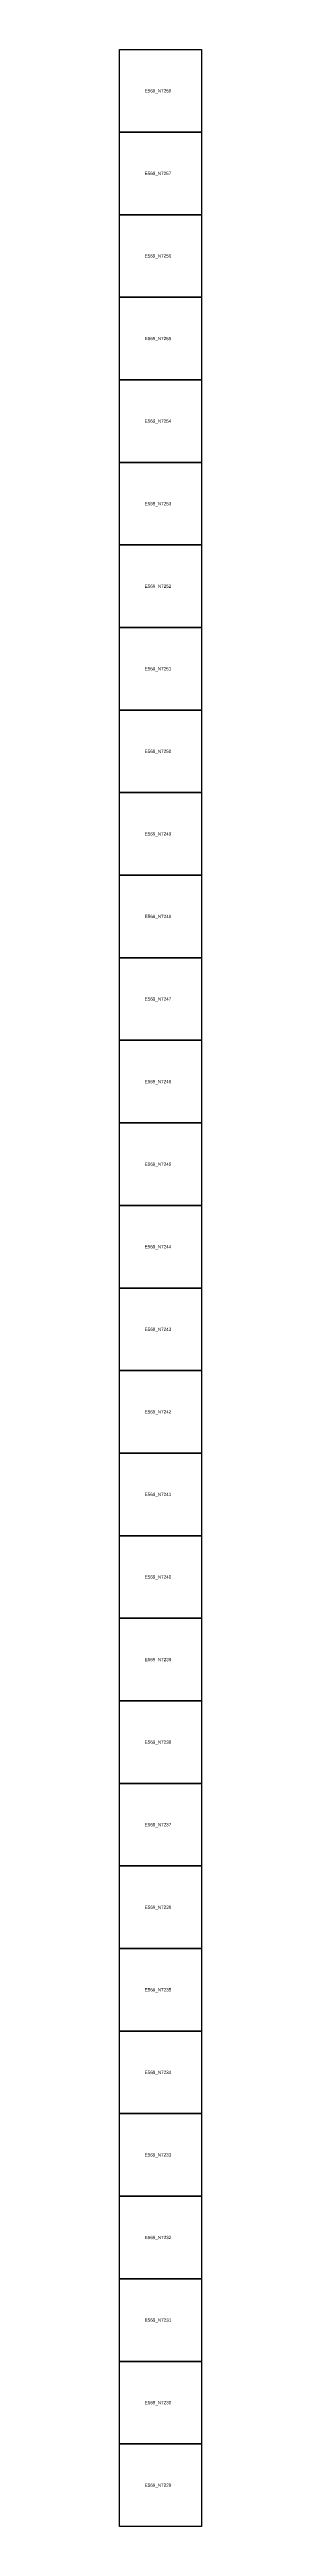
# Model space of a CAD drawing. Extents: x 546000 to 599000, y 7210000 to 7363000.
# Drawn here: x 569000 to 570000, y 7229000 to 7259000 of the extents above; entities that cross this region are included whole.
import ezdxf

# ---------------------------------------------------------------- set-up
doc = ezdxf.new("R2010")
doc.units = 0
doc.layers.add('FEATUREATTRIBS', color=7, linetype='Continuous')

msp = doc.modelspace()

# ---------------------------------------------------------------- linework, layer by layer
at = {"layer": 'FEATUREATTRIBS'}
for points in [[(569000, 7258000), (569000, 7259000), (570000, 7259000), (570000, 7258000)], [(569000, 7257000), (569000, 7258000), (570000, 7258000), (570000, 7257000)], [(569000, 7256000), (569000, 7257000), (570000, 7257000), (570000, 7256000)], [(569000, 7255000), (569000, 7256000), (570000, 7256000), (570000, 7255000)], [(569000, 7254000), (569000, 7255000), (570000, 7255000), (570000, 7254000)], [(569000, 7253000), (569000, 7254000), (570000, 7254000), (570000, 7253000)], [(569000, 7252000), (569000, 7253000), (570000, 7253000), (570000, 7252000)], [(569000, 7251000), (569000, 7252000), (570000, 7252000), (570000, 7251000)], [(569000, 7250000), (569000, 7251000), (570000, 7251000), (570000, 7250000)], [(569000, 7249000), (569000, 7250000), (570000, 7250000), (570000, 7249000)], [(569000, 7248000), (569000, 7249000), (570000, 7249000), (570000, 7248000)], [(569000, 7247000), (569000, 7248000), (570000, 7248000), (570000, 7247000)], [(569000, 7246000), (569000, 7247000), (570000, 7247000), (570000, 7246000)], [(569000, 7245000), (569000, 7246000), (570000, 7246000), (570000, 7245000)], [(569000, 7244000), (569000, 7245000), (570000, 7245000), (570000, 7244000)], [(569000, 7243000), (569000, 7244000), (570000, 7244000), (570000, 7243000)], [(569000, 7242000), (569000, 7243000), (570000, 7243000), (570000, 7242000)], [(569000, 7241000), (569000, 7242000), (570000, 7242000), (570000, 7241000)], [(569000, 7240000), (569000, 7241000), (570000, 7241000), (570000, 7240000)], [(569000, 7239000), (569000, 7240000), (570000, 7240000), (570000, 7239000)], [(569000, 7238000), (569000, 7239000), (570000, 7239000), (570000, 7238000)], [(569000, 7237000), (569000, 7238000), (570000, 7238000), (570000, 7237000)], [(569000, 7236000), (569000, 7237000), (570000, 7237000), (570000, 7236000)], [(569000, 7235000), (569000, 7236000), (570000, 7236000), (570000, 7235000)], [(569000, 7234000), (569000, 7235000), (570000, 7235000), (570000, 7234000)], [(569000, 7233000), (569000, 7234000), (570000, 7234000), (570000, 7233000)], [(569000, 7232000), (569000, 7233000), (570000, 7233000), (570000, 7232000)], [(569000, 7231000), (569000, 7232000), (570000, 7232000), (570000, 7231000)], [(569000, 7230000), (569000, 7231000), (570000, 7231000), (570000, 7230000)], [(569000, 7229000), (569000, 7230000), (570000, 7230000), (570000, 7229000)]]:
    msp.add_lwpolyline(points, close=True, dxfattribs=at)

# ---------------------------------------------------------------- texts
for s, p in [('E569_N7258', (569308, 7258480)), ('E569_N7257', (569308, 7257480)), ('E569_N7256', (569308, 7256480)), ('E569_N7255', (569308, 7255480)), ('E569_N7254', (569308, 7254480)), ('E569_N7253', (569308, 7253480)), ('E569_N7252', (569308, 7252480)), ('E569_N7251', (569308, 7251480)), ('E569_N7250', (569308, 7250480)), ('E569_N7249', (569308, 7249480)), ('E569_N7248', (569308, 7248480)), ('E569_N7247', (569308, 7247480)), ('E569_N7246', (569308, 7246480)), ('E569_N7245', (569308, 7245480)), ('E569_N7244', (569308, 7244480)), ('E569_N7243', (569308, 7243480)), ('E569_N7242', (569308, 7242480)), ('E569_N7241', (569308, 7241480)), ('E569_N7240', (569308, 7240480)), ('E569_N7239', (569308, 7239480)), ('E569_N7238', (569308, 7238480)), ('E569_N7237', (569308, 7237480)), ('E569_N7236', (569308, 7236480)), ('E569_N7235', (569308, 7235480)), ('E569_N7234', (569308, 7234480)), ('E569_N7233', (569308, 7233480)), ('E569_N7232', (569308, 7232480)), ('E569_N7231', (569308, 7231480)), ('E569_N7230', (569308, 7230480)), ('E569_N7229', (569308, 7229480))]:
    msp.add_text(s, height=40, dxfattribs=at).set_placement(p)

doc.saveas('drawing.dxf')
